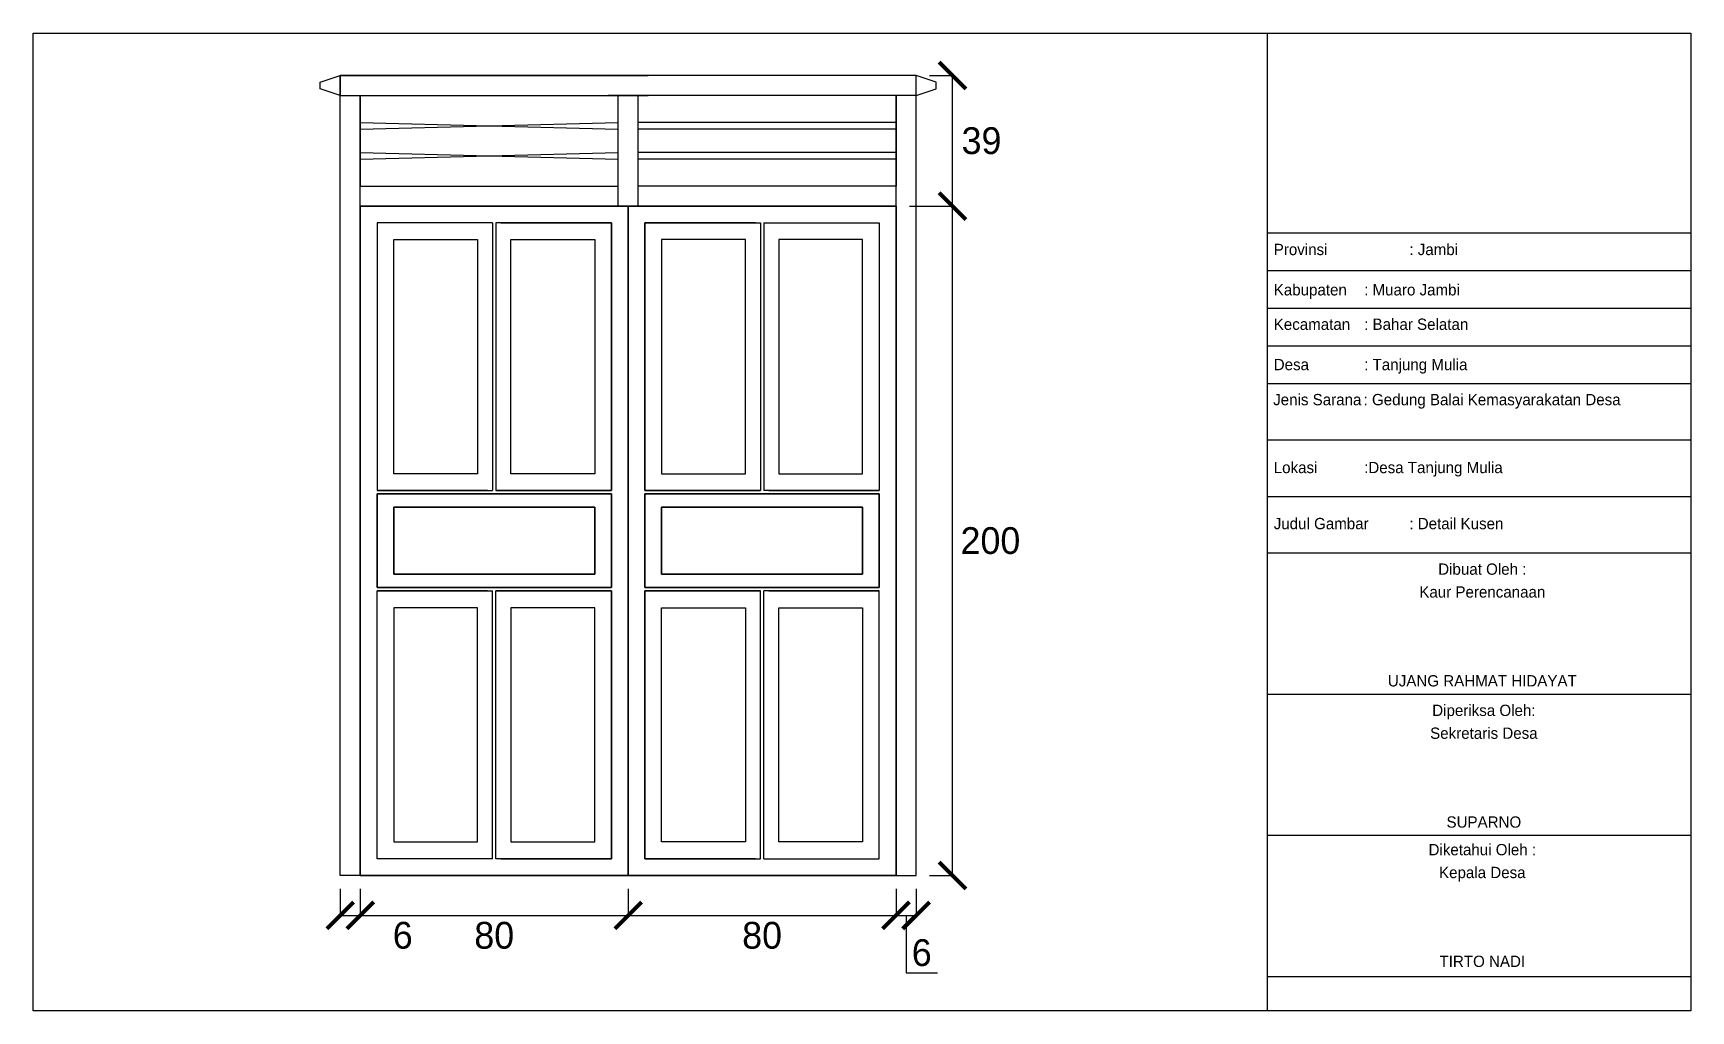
# Model space of a CAD drawing. Header units: inches. Extents: x -108 to 13185, y -10150 to 372.
# Drawn here: x 4080.7 to 4575.7, y -9522.7 to -9230.6 of the extents above; entities that cross this region are included whole.
import ezdxf

# ---------------------------------------------------------------- set-up
doc = ezdxf.new("R2010")
doc.units = ezdxf.units.IN
doc.header["$MEASUREMENT"] = 0
doc.header["$PDMODE"] = 3
doc.dimstyles.new('Kusen', dxfattribs={"dimtxt": 8, "dimasz": 8, "dimexe": 0.18, "dimexo": 4, "dimgap": 2, "dimtad": 2, "dimtih": 1, "dimtoh": 1, "dimdec": 0, "dimzin": 0, "dimdsep": 46, "dimtxsty": 'Standard', "dimblk": 'ARCHTICK', "dimcen": 0.09, "dimadec": 0, "dimazin": 0, "dimtfac": 1, "dimtdec": 0, "dimtofl": 0, "dimtmove": 0, "dimatfit": 3, "dimfxl": 1, "dimtolj": 1, "dimtzin": 0, "dimarcsym": 0})

msp = doc.modelspace()

# ---------------------------------------------------------------- texts
at = {"char_height": 3.375, "width": 124.5645}
for s, insert, attachment_point in [('Provinsi^I^I: Jambi', (4451.17, -9293.54), 1), ('Kabupaten^I: Muaro Jambi', (4451.17, -9305.59), 1), ('Kecamatan^I: Bahar Selatan', (4451.17, -9315.88), 1), ('Desa^I^I: Tanjung Mulia', (4451.17, -9327.92), 1), ('Jenis Sarana^I: Gedung Balai Kemasyarakatan Desa', (4451, -9338.4), 1), ('Lokasi^I^I:Desa Tanjung Mulia', (4451.17, -9358.69), 1), ('Judul Gambar^I: Detail Kusen ', (4451.17, -9375.44), 1), ('Dibuat Oleh^I: ', (4513.46, -9389.05), 2), ('Kaur Perencanaan^I', (4513.46, -9395.87), 2), ('UJANG RAHMAT HIDAYAT ', (4513.46, -9422.42), 2), ('Diperiksa Oleh: ', (4513.93, -9431.25), 2), ('Sekretaris Desa ', (4513.93, -9438.07), 2), ('SUPARNO', (4513.93, -9464.62), 2), ('Diketahui Oleh^I: ', (4513.46, -9472.87), 2), ('Kepala Desa^I', (4513.46, -9479.69), 2), ('TIRTO NADI', (4513.46, -9506.24), 2)]:
    msp.add_mtext(s, dxfattribs=dict(at, insert=insert, attachment_point=attachment_point))

# ---------------------------------------------------------------- blocks, each defined once
blk = doc.blocks.new('_ArchTick')
at = {"color": 0, "linetype": 'ByBlock', "const_width": 0.15}
blk.add_lwpolyline([(-0.5, -0.5), (0.5, 0.5)], dxfattribs=at)
blk = doc.blocks.new('*D37')
at = {"color": 0, "lineweight": -2}
for p, q in [((4172.37, -9486.27), (4172.37, -9494.38)), ((4178.37, -9486.27), (4178.37, -9494.38)), ((4172.37, -9494.2), (4178.37, -9494.2)), ((4178.37, -9494.2), (4195.71, -9494.2))]:
    blk.add_line(p, q, dxfattribs=at)
at = {"layer": 'Defpoints', "color": 0}
for p in [(4172.37, -9482.27), (4178.37, -9482.27), (4178.37, -9494.2)]:
    blk.add_point(p, dxfattribs=at)
at = {"color": 0, "lineweight": -2, "xscale": 8, "yscale": 8, "zscale": 8, "rotation": 180}
blk.add_blockref('_ArchTick', (4172.37, -9494.2), dxfattribs=at)
at = {"color": 0, "lineweight": -2, "xscale": 8, "yscale": 8, "zscale": 8}
blk.add_blockref('_ArchTick', (4178.37, -9494.2), dxfattribs=at)
at = {"color": 0, "insert": (4191.04, -9500.2), "char_height": 8, "attachment_point": 5}
blk.add_mtext('\\A1;6', dxfattribs=at)
blk = doc.blocks.new('*D38')
at = {"color": 0, "lineweight": -2}
for p, q in [((4178.37, -9486.27), (4178.37, -9494.38)), ((4258.37, -9486.27), (4258.37, -9494.38)), ((4178.37, -9494.2), (4258.37, -9494.2))]:
    blk.add_line(p, q, dxfattribs=at)
at = {"layer": 'Defpoints', "color": 0}
for p in [(4178.37, -9482.27), (4258.37, -9482.27), (4258.37, -9494.2)]:
    blk.add_point(p, dxfattribs=at)
at = {"color": 0, "lineweight": -2, "xscale": 8, "yscale": 8, "zscale": 8, "rotation": 180}
blk.add_blockref('_ArchTick', (4178.37, -9494.2), dxfattribs=at)
at = {"color": 0, "lineweight": -2, "xscale": 8, "yscale": 8, "zscale": 8}
blk.add_blockref('_ArchTick', (4258.37, -9494.2), dxfattribs=at)
at = {"color": 0, "insert": (4218.37, -9500.2), "char_height": 8, "attachment_point": 5}
blk.add_mtext('\\A1;80', dxfattribs=at)
blk = doc.blocks.new('*D39')
at = {"color": 0, "lineweight": -2}
for p, q in [((4258.37, -9486.27), (4258.37, -9494.38)), ((4338.37, -9486.27), (4338.37, -9494.38)), ((4258.37, -9494.2), (4338.37, -9494.2))]:
    blk.add_line(p, q, dxfattribs=at)
at = {"layer": 'Defpoints', "color": 0}
for p in [(4258.37, -9482.27), (4338.37, -9482.27), (4338.37, -9494.2)]:
    blk.add_point(p, dxfattribs=at)
at = {"color": 0, "lineweight": -2, "xscale": 8, "yscale": 8, "zscale": 8, "rotation": 180}
blk.add_blockref('_ArchTick', (4258.37, -9494.2), dxfattribs=at)
at = {"color": 0, "lineweight": -2, "xscale": 8, "yscale": 8, "zscale": 8}
blk.add_blockref('_ArchTick', (4338.37, -9494.2), dxfattribs=at)
at = {"color": 0, "insert": (4298.37, -9500.2), "char_height": 8, "attachment_point": 5}
blk.add_mtext('\\A1;80', dxfattribs=at)
blk = doc.blocks.new('*D40')
at = {"color": 0, "lineweight": -2}
for p, q in [((4338.37, -9486.27), (4338.37, -9494.38)), ((4344.37, -9486.27), (4344.37, -9494.38)), ((4338.37, -9494.2), (4344.37, -9494.2)), ((4341.37, -9494.2), (4341.37, -9511.38)), ((4341.37, -9511.38), (4350.71, -9511.38))]:
    blk.add_line(p, q, dxfattribs=at)
at = {"layer": 'Defpoints', "color": 0}
for p in [(4338.37, -9482.27), (4344.37, -9482.27), (4344.37, -9494.2)]:
    blk.add_point(p, dxfattribs=at)
at = {"color": 0, "lineweight": -2, "xscale": 8, "yscale": 8, "zscale": 8, "rotation": 180}
blk.add_blockref('_ArchTick', (4338.37, -9494.2), dxfattribs=at)
at = {"color": 0, "lineweight": -2, "xscale": 8, "yscale": 8, "zscale": 8}
blk.add_blockref('_ArchTick', (4344.37, -9494.2), dxfattribs=at)
at = {"color": 0, "insert": (4346.04, -9505.38), "char_height": 8, "attachment_point": 5}
blk.add_mtext('\\A1;6', dxfattribs=at)
blk = doc.blocks.new('*D41')
at = {"color": 0, "lineweight": -2}
for p, q in [((4342.37, -9282.27), (4355.41, -9282.27)), ((4355.23, -9482.27), (4355.23, -9282.27)), ((4348.37, -9482.27), (4355.41, -9482.27))]:
    blk.add_line(p, q, dxfattribs=at)
at = {"layer": 'Defpoints', "color": 0}
for p in [(4338.37, -9282.27), (4355.23, -9282.27), (4344.37, -9482.27)]:
    blk.add_point(p, dxfattribs=at)
at = {"color": 0, "lineweight": -2, "xscale": 8, "yscale": 8, "zscale": 8}
for p, rotation in [((4355.23, -9282.27), 90), ((4355.23, -9482.27), 270)]:
    blk.add_blockref('_ArchTick', p, dxfattribs=dict(at, rotation=rotation))
at = {"color": 0, "insert": (4366.56, -9382.27), "char_height": 8, "attachment_point": 5}
blk.add_mtext('\\A1;200', dxfattribs=at)
blk = doc.blocks.new('*D42')
at = {"color": 0, "lineweight": -2}
for p, q in [((4348.37, -9243.27), (4355.41, -9243.27)), ((4355.23, -9282.27), (4355.23, -9243.27)), ((4342.37, -9282.27), (4355.41, -9282.27))]:
    blk.add_line(p, q, dxfattribs=at)
at = {"layer": 'Defpoints', "color": 0}
for p in [(4344.37, -9243.27), (4355.23, -9243.27), (4338.37, -9282.27)]:
    blk.add_point(p, dxfattribs=at)
at = {"color": 0, "lineweight": -2, "xscale": 8, "yscale": 8, "zscale": 8}
for p, rotation in [((4355.23, -9243.27), 90), ((4355.23, -9282.27), 270)]:
    blk.add_blockref('_ArchTick', p, dxfattribs=dict(at, rotation=rotation))
at = {"color": 0, "insert": (4363.9, -9262.77), "char_height": 8, "attachment_point": 5}
blk.add_mtext('\\A1;39', dxfattribs=at)

# ---------------------------------------------------------------- dimensions: what is measured, and where the dimension line sits
dim = msp.add_linear_dim(base=(4355.23, -9243.27), p1=(4338.37, -9282.27), p2=(4344.37, -9243.27), angle=90, dimstyle='Kusen', override={"dimtmove": 1})
dim.commit()
dim.dimension.update_dxf_attribs({"geometry": '*D42', "text_midpoint": (4363.9, -9262.77)})
dim = msp.add_linear_dim(base=(4355.23, -9282.27), p1=(4344.37, -9482.27), p2=(4338.37, -9282.27), angle=90, dimstyle='Kusen')
dim.commit()
dim.dimension.update_dxf_attribs({"geometry": '*D41', "text_midpoint": (4366.56, -9382.27)})
dim = msp.add_linear_dim(base=(4178.37, -9494.2), p1=(4172.37, -9482.27), p2=(4178.37, -9482.27), dimstyle='Kusen')
dim.commit()
dim.dimension.update_dxf_attribs({"geometry": '*D37', "text_midpoint": (4191.04, -9500.2)})
for base, p1, p2, picture, middle in [((4258.37, -9494.2), (4178.37, -9482.27), (4258.37, -9482.27), '*D38', (4218.37, -9500.2)), ((4338.37, -9494.2), (4258.37, -9482.27), (4338.37, -9482.27), '*D39', (4298.37, -9500.2)), ((4344.37, -9494.2), (4338.37, -9482.27), (4344.37, -9482.27), '*D40', (4343.37, -9505.38))]:
    dim = msp.add_linear_dim(base=base, p1=p1, p2=p2, dimstyle='Kusen', override={"dimtmove": 1})
    dim.commit()
    dim.dimension.update_dxf_attribs({"geometry": picture, "text_midpoint": middle})

# ---------------------------------------------------------------- linework, layer by layer
for p, q in [((4080.67, -9230.59), (4575.74, -9230.59)), ((4080.67, -9522.73), (4080.67, -9230.59)), ((4449.21, -9230.59), (4449.21, -9522.73)), ((4575.74, -9230.59), (4575.74, -9522.73)), ((4166.37, -9245.27), (4172.37, -9243.27)), ((4166.37, -9247.27), (4166.37, -9245.27)), ((4172.37, -9249.27), (4166.37, -9247.27)), ((4344.37, -9243.27), (4172.37, -9243.27)), ((4172.37, -9482.27), (4172.37, -9243.27)), ((4172.37, -9243.27), (4264.37, -9243.27)), ((4172.37, -9243.27), (4172.37, -9249.27)), ((4344.37, -9482.27), (4344.37, -9243.27)), ((4350.37, -9245.27), (4344.37, -9243.27)), ((4344.37, -9249.27), (4350.37, -9247.27)), ((4350.37, -9247.27), (4350.37, -9245.27)), ((4172.37, -9249.27), (4264.37, -9249.27)), ((4178.37, -9282.27), (4178.37, -9249.27)), ((4178.37, -9249.27), (4178.37, -9276.27)), ((4344.37, -9249.27), (4252.37, -9249.27)), ((4255.37, -9282.27), (4255.37, -9249.27)), ((4261.37, -9282.27), (4261.37, -9249.27)), ((4338.37, -9282.27), (4338.37, -9249.27)), ((4338.37, -9249.27), (4338.37, -9276.27)), ((4178.37, -9257.27), (4255.37, -9259.27)), ((4178.37, -9259.27), (4255.37, -9257.27)), ((4338.37, -9257.27), (4261.37, -9257.27)), ((4338.37, -9259.27), (4261.37, -9259.27)), ((4178.37, -9266.27), (4255.37, -9268.27)), ((4178.37, -9268.27), (4255.37, -9266.27)), ((4338.37, -9266.27), (4261.37, -9266.27)), ((4338.37, -9268.27), (4261.37, -9268.27)), ((4178.37, -9276.27), (4255.37, -9276.27)), ((4338.37, -9276.27), (4261.37, -9276.27)), ((4178.37, -9282.27), (4178.37, -9482.27)), ((4178.37, -9482.27), (4178.37, -9282.27)), ((4178.37, -9482.27), (4178.37, -9282.27)), ((4178.37, -9282.27), (4178.37, -9482.27)), ((4178.37, -9482.27), (4178.37, -9282.27)), ((4178.37, -9282.27), (4258.37, -9282.27)), ((4258.37, -9282.27), (4252.37, -9282.27)), ((4258.37, -9482.27), (4258.37, -9282.27)), ((4258.37, -9282.27), (4338.37, -9282.27)), ((4338.37, -9282.27), (4258.37, -9282.27)), ((4258.37, -9282.27), (4258.37, -9482.27)), ((4258.37, -9282.27), (4258.37, -9482.27)), ((4258.37, -9482.27), (4258.37, -9282.27)), ((4338.37, -9282.27), (4258.37, -9282.27)), ((4258.37, -9282.27), (4258.37, -9482.27)), ((4258.37, -9482.27), (4258.37, -9282.27)), ((4258.37, -9282.27), (4258.37, -9482.27)), ((4258.37, -9282.27), (4258.37, -9482.27)), ((4258.37, -9482.27), (4258.37, -9282.27)), ((4258.37, -9282.27), (4258.37, -9482.27)), ((4338.37, -9282.27), (4338.37, -9482.27)), ((4338.37, -9482.27), (4338.37, -9282.27)), ((4338.37, -9482.27), (4338.37, -9282.27)), ((4338.37, -9282.27), (4338.37, -9482.27)), ((4338.37, -9482.27), (4338.37, -9282.27)), ((4217.87, -9287.27), (4183.37, -9287.27)), ((4183.37, -9287.27), (4183.37, -9367.27)), ((4217.87, -9287.27), (4217.87, -9367.27)), ((4253.37, -9287.27), (4218.87, -9287.27)), ((4218.87, -9287.27), (4218.87, -9367.27)), ((4220.37, -9287.27), (4253.37, -9287.27)), ((4253.37, -9287.27), (4253.37, -9367.27)), ((4253.37, -9367.27), (4253.37, -9287.27)), ((4296.37, -9287.27), (4263.37, -9287.27)), ((4263.37, -9287.27), (4263.37, -9367.27)), ((4263.37, -9367.27), (4263.37, -9287.27)), ((4263.37, -9287.27), (4297.87, -9287.27)), ((4297.87, -9287.27), (4297.87, -9367.27)), ((4298.87, -9287.27), (4333.37, -9287.27)), ((4298.87, -9287.27), (4298.87, -9367.27)), ((4333.37, -9287.27), (4333.37, -9367.27)), ((4449.21, -9290.27), (4575.74, -9290.27)), ((4449.21, -9301.52), (4575.74, -9301.52)), ((4449.21, -9312.77), (4575.74, -9312.77)), ((4449.21, -9324.02), (4575.74, -9324.02)), ((4449.21, -9335.27), (4575.74, -9335.27)), ((4449.21, -9352.15), (4575.74, -9352.15)), ((4183.37, -9367.27), (4217.87, -9367.27)), ((4183.37, -9367.27), (4216.37, -9367.27)), ((4216.37, -9367.27), (4183.37, -9367.27)), ((4253.37, -9368.27), (4183.37, -9368.27)), ((4183.37, -9368.27), (4183.37, -9396.27)), ((4183.37, -9368.27), (4253.37, -9368.27)), ((4183.37, -9396.27), (4183.37, -9368.27)), ((4218.87, -9367.27), (4253.37, -9367.27)), ((4253.37, -9367.27), (4218.87, -9367.27)), ((4220.37, -9367.27), (4253.37, -9367.27)), ((4253.37, -9367.27), (4220.37, -9367.27)), ((4253.37, -9396.27), (4253.37, -9368.27)), ((4253.37, -9368.27), (4253.37, -9396.27)), ((4297.87, -9367.27), (4263.37, -9367.27)), ((4263.37, -9367.27), (4297.87, -9367.27)), ((4296.37, -9367.27), (4263.37, -9367.27)), ((4263.37, -9367.27), (4296.37, -9367.27)), ((4263.37, -9396.27), (4263.37, -9368.27)), ((4263.37, -9368.27), (4333.37, -9368.27)), ((4333.37, -9368.27), (4263.37, -9368.27)), ((4263.37, -9368.27), (4263.37, -9396.27)), ((4333.37, -9367.27), (4298.87, -9367.27)), ((4333.37, -9367.27), (4300.37, -9367.27)), ((4300.37, -9367.27), (4333.37, -9367.27)), ((4333.37, -9368.27), (4333.37, -9396.27)), ((4333.37, -9396.27), (4333.37, -9368.27)), ((4449.21, -9369.02), (4575.74, -9369.02)), ((4449.21, -9385.9), (4575.74, -9385.9)), ((4183.37, -9396.27), (4253.37, -9396.27)), ((4253.37, -9396.27), (4183.37, -9396.27)), ((4333.37, -9396.27), (4263.37, -9396.27)), ((4263.37, -9396.27), (4333.37, -9396.27)), ((4183.37, -9397.27), (4217.87, -9397.27)), ((4183.37, -9477.27), (4183.37, -9397.27)), ((4183.37, -9397.27), (4216.37, -9397.27)), ((4216.37, -9397.27), (4183.37, -9397.27)), ((4217.87, -9477.27), (4217.87, -9397.27)), ((4218.87, -9397.27), (4253.37, -9397.27)), ((4253.37, -9397.27), (4218.87, -9397.27)), ((4218.87, -9477.27), (4218.87, -9397.27)), ((4220.37, -9397.27), (4253.37, -9397.27)), ((4253.37, -9397.27), (4220.37, -9397.27)), ((4253.37, -9477.27), (4253.37, -9397.27)), ((4253.37, -9397.27), (4253.37, -9477.27)), ((4297.87, -9397.27), (4263.37, -9397.27)), ((4263.37, -9477.27), (4263.37, -9397.27)), ((4263.37, -9397.27), (4297.87, -9397.27)), ((4263.37, -9397.27), (4263.37, -9477.27)), ((4296.37, -9397.27), (4263.37, -9397.27)), ((4263.37, -9397.27), (4296.37, -9397.27)), ((4297.87, -9477.27), (4297.87, -9397.27)), ((4333.37, -9397.27), (4298.87, -9397.27)), ((4298.87, -9477.27), (4298.87, -9397.27)), ((4333.37, -9397.27), (4300.37, -9397.27)), ((4300.37, -9397.27), (4333.37, -9397.27)), ((4333.37, -9477.27), (4333.37, -9397.27)), ((4449.21, -9428.08), (4575.74, -9428.08)), ((4449.21, -9470.27), (4575.74, -9470.27)), ((4217.87, -9477.27), (4183.37, -9477.27)), ((4253.37, -9477.27), (4218.87, -9477.27)), ((4220.37, -9477.27), (4253.37, -9477.27)), ((4296.37, -9477.27), (4263.37, -9477.27)), ((4263.37, -9477.27), (4297.87, -9477.27)), ((4298.87, -9477.27), (4333.37, -9477.27)), ((4258.37, -9482.27), (4172.37, -9482.27)), ((4178.37, -9482.27), (4258.37, -9482.27)), ((4258.37, -9482.27), (4178.37, -9482.27)), ((4258.37, -9482.27), (4178.37, -9482.27)), ((4178.37, -9482.27), (4258.37, -9482.27)), ((4338.37, -9482.27), (4258.37, -9482.27)), ((4258.37, -9482.27), (4338.37, -9482.27)), ((4258.37, -9482.27), (4338.37, -9482.27)), ((4338.37, -9482.27), (4258.37, -9482.27)), ((4258.37, -9482.27), (4344.37, -9482.27)), ((4449.21, -9512.46), (4575.74, -9512.46)), ((4575.74, -9522.73), (4080.67, -9522.73))]:
    msp.add_line(p, q)
for points in [[(4178.37, -9282.27), (4258.37, -9282.27), (4258.37, -9482.27), (4178.37, -9482.27)], [(4178.37, -9482.27), (4258.37, -9482.27), (4258.37, -9282.27), (4178.37, -9282.27)], [(4178.37, -9482.27), (4258.37, -9482.27), (4258.37, -9282.27), (4178.37, -9282.27)], [(4338.37, -9282.27), (4258.37, -9282.27), (4258.37, -9482.27), (4338.37, -9482.27)], [(4338.37, -9482.27), (4258.37, -9482.27), (4258.37, -9282.27), (4338.37, -9282.27)], [(4338.37, -9482.27), (4258.37, -9482.27), (4258.37, -9282.27), (4338.37, -9282.27)]]:
    msp.add_lwpolyline(points)
for points in [[(4188.37, -9292.27), (4213.37, -9292.27), (4213.37, -9362.27), (4188.37, -9362.27)], [(4223.37, -9292.27), (4248.37, -9292.27), (4248.37, -9362.27), (4223.37, -9362.27)], [(4293.37, -9292.27), (4268.37, -9292.27), (4268.37, -9362.27), (4293.37, -9362.27)], [(4328.37, -9292.27), (4303.37, -9292.27), (4303.37, -9362.27), (4328.37, -9362.27)], [(4188.37, -9372.27), (4248.37, -9372.27), (4248.37, -9392.27), (4188.37, -9392.27)], [(4188.37, -9392.27), (4248.37, -9392.27), (4248.37, -9372.27), (4188.37, -9372.27)], [(4188.37, -9392.27), (4248.37, -9392.27), (4248.37, -9372.27), (4188.37, -9372.27)], [(4188.37, -9372.27), (4248.37, -9372.27), (4248.37, -9392.27), (4188.37, -9392.27)], [(4328.37, -9372.27), (4268.37, -9372.27), (4268.37, -9392.27), (4328.37, -9392.27)], [(4328.37, -9392.27), (4268.37, -9392.27), (4268.37, -9372.27), (4328.37, -9372.27)], [(4328.37, -9392.27), (4268.37, -9392.27), (4268.37, -9372.27), (4328.37, -9372.27)], [(4328.37, -9372.27), (4268.37, -9372.27), (4268.37, -9392.27), (4328.37, -9392.27)], [(4188.37, -9472.27), (4213.37, -9472.27), (4213.37, -9402.27), (4188.37, -9402.27)], [(4223.37, -9472.27), (4248.37, -9472.27), (4248.37, -9402.27), (4223.37, -9402.27)], [(4293.37, -9472.27), (4268.37, -9472.27), (4268.37, -9402.27), (4293.37, -9402.27)], [(4328.37, -9472.27), (4303.37, -9472.27), (4303.37, -9402.27), (4328.37, -9402.27)]]:
    msp.add_lwpolyline(points, close=True)

msp.set_redraw_order([(e.dxf.handle, doc.entitydb.next_handle()) for e in msp.query("TEXT MTEXT ATTDEF DIMENSION ARC_DIMENSION")])  # texts and dimensions are drawn at this point

doc.saveas('drawing.dxf')
